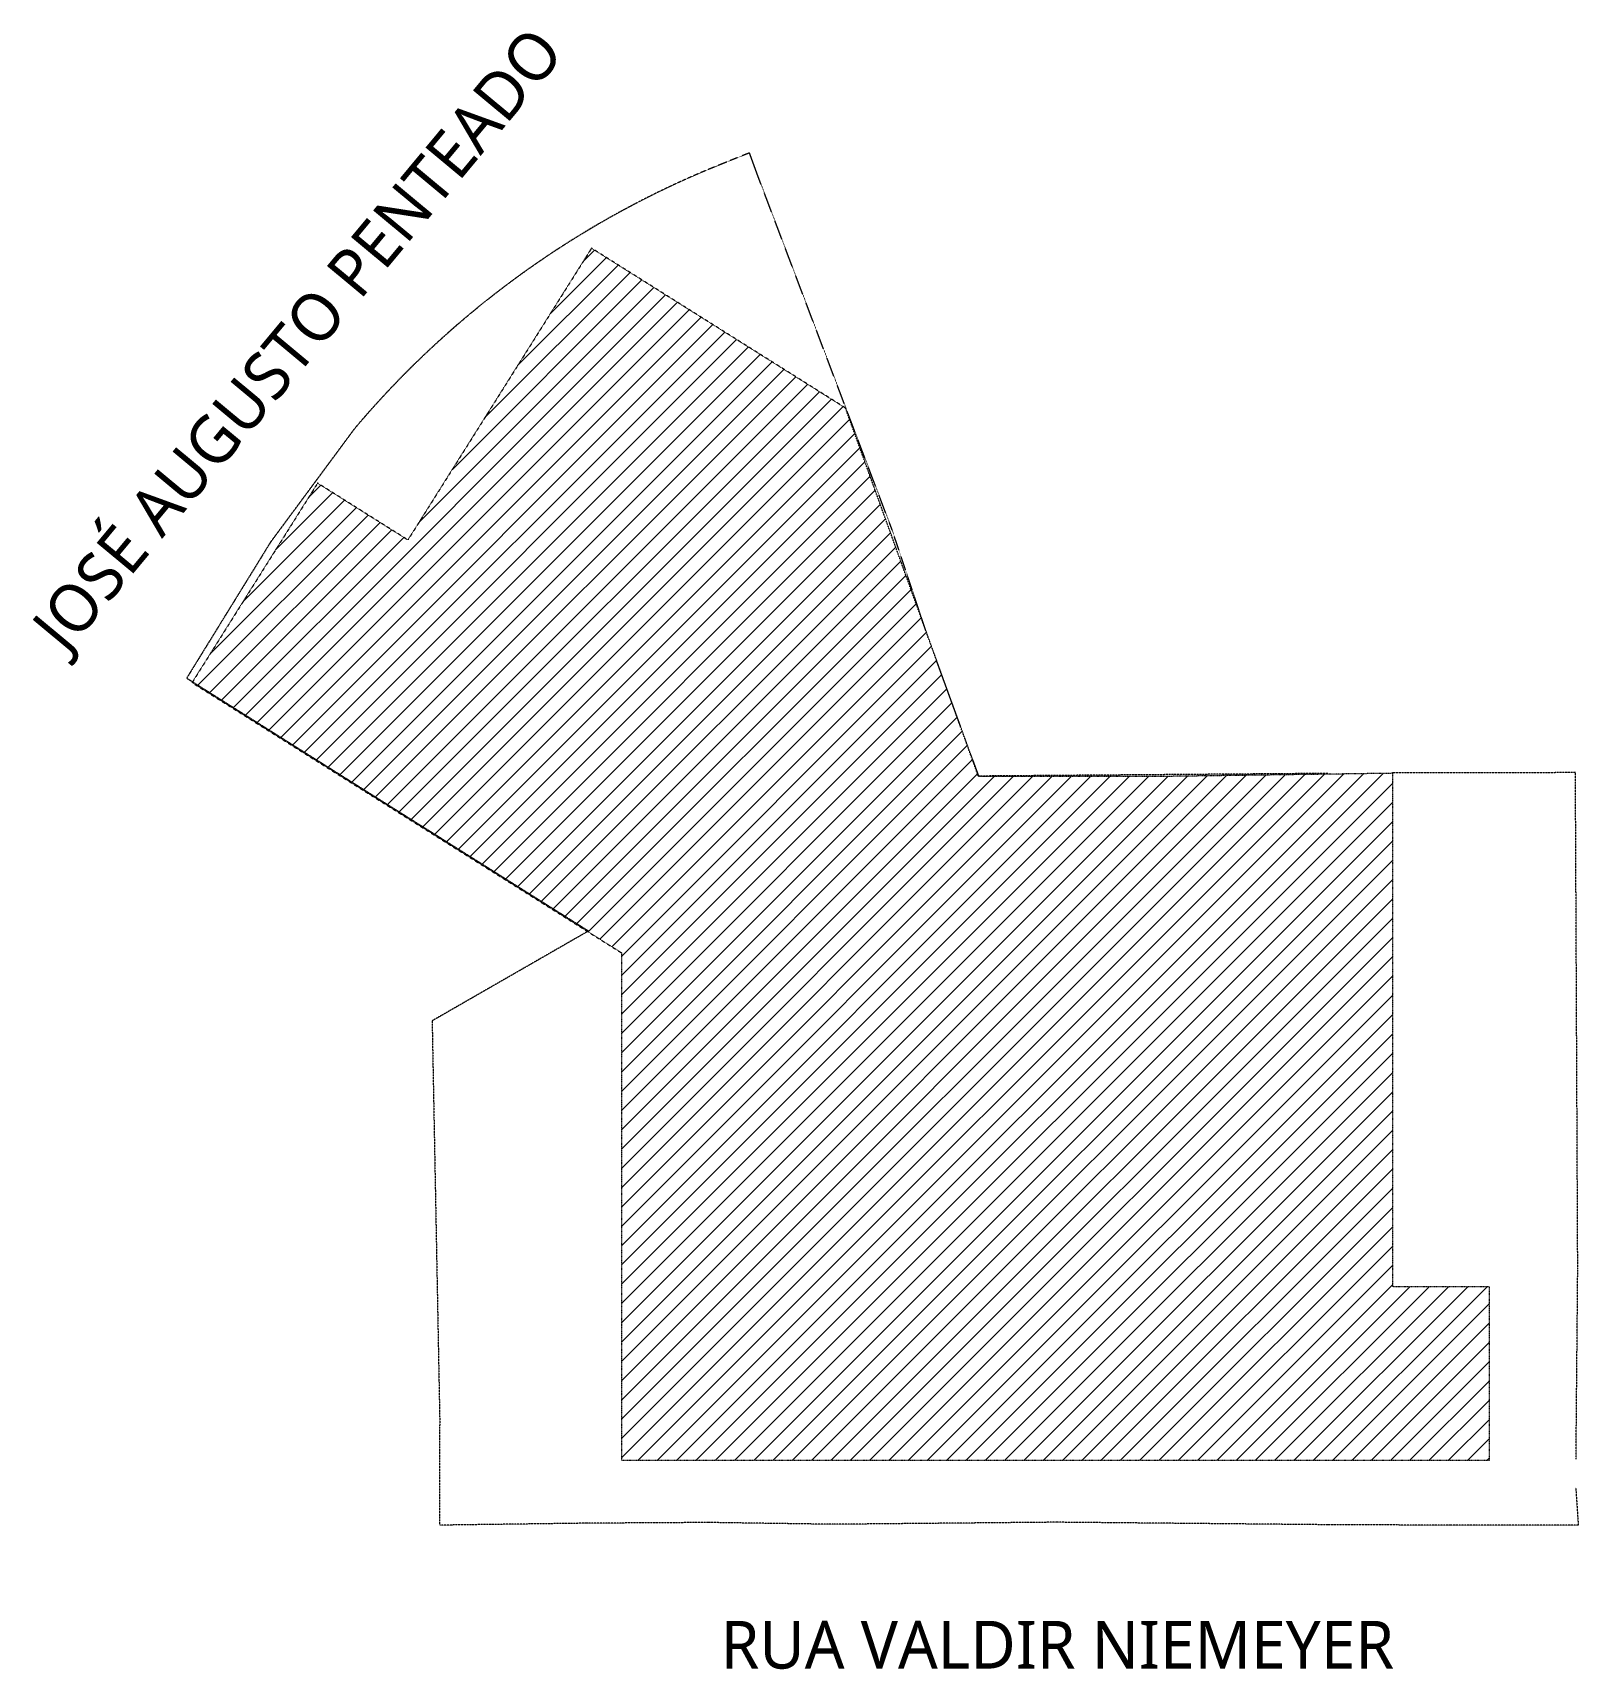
# Model space of a CAD drawing. Extents: x -2131 to 52870, y -3196 to 88043.
# Drawn here: x 26062 to 32293, y -3196 to 3403 of the extents above; entities that cross this region are included whole.
import ezdxf

# ---------------------------------------------------------------- set-up
doc = ezdxf.new("R2010")
doc.units = 0
doc.linetypes.add('Hidden', pattern=[0.714375, 0.47625, -0.238125])
doc.linetypes.add('Hidden 0_75', pattern=[0.15, 0.075, -0.075])
doc.layers.add('A-DETL', color=7, linetype='Continuous', lineweight=18, true_color=0x00a600)
doc.layers.add('A-DETL-GENF', color=7, linetype='Continuous', lineweight=18)
doc.layers.add('G-ANNO-TEXT', color=7, linetype='Continuous', lineweight=9)
doc.styles.add('Gadugi_B', font='gadugi.ttf', dxfattribs={"height": 192.5})

msp = doc.modelspace()

# ---------------------------------------------------------------- texts
at = {"layer": 'G-ANNO-TEXT', "insert": (26047.215, 1018.177), "char_height": 192.5, "width": 4254.95641, "attachment_point": 1, "rotation": 50.2500396, "style": 'Gadugi_B'}
msp.add_mtext('JOSÉ AUGUSTO PENTEADO', dxfattribs=at)
at = {"layer": 'G-ANNO-TEXT', "insert": (28835.358, -3000.668), "char_height": 192.5, "width": 3690.56841, "attachment_point": 1, "style": 'Gadugi_B'}
msp.add_mtext('RUA VALDIR NIEMEYER', dxfattribs=at)

# ---------------------------------------------------------------- hatches: boundary and pattern name
at = {"layer": 'A-DETL-GENF', "lineweight": 9, "true_color": 0x3a0df2}
h = msp.add_hatch(dxfattribs=at)
h.set_pattern_fill('FP_4', color=180, style=0, pattern_type=2)
h.set_pattern_definition([(45, (38945.856, 0), (-38.89087, 38.89087), [])])
h.paths.add_polyline_path([(31935.152, -2353.313), (31935.152, -1653.313), (31545.152, -1653.313), (31545.152, 416.687), (30565.245, 403.183), (29875.245, 403.183), (29338.801, 1889.328), (28314.742, 2533.846), (27574.345, 1357.447), (27210.424, 1586.491), (26704.398, 782.478), (28435.152, -306.816), (28435.152, -2353.313), (31878.697, -2353.313)], flags=0)

# ---------------------------------------------------------------- linework, layer by layer
at = {"layer": 'A-DETL', "color": 7, "linetype": 'Hidden', "lineweight": 9}
for p, q in [((28984.354, 2828.359), (28951.867, 2917.977)), ((29527.342, 1396.776), (28984.354, 2828.359)), ((27358.84, 1805.85), (27021.051, 1349.312)), ((29672.145, 962.883), (29527.342, 1396.776)), ((27021.051, 1349.312), (26682.651, 800.536)), ((29876.107, 405.491), (29672.145, 962.883)), ((26682.651, 800.536), (28302.703, -219.085)), ((31283.083, 416.225), (29876.107, 405.491)), ((31762.404, 418.468), (31542.404, 418.468)), ((32281.566, 419.415), (31762.404, 418.468)), ((32290.831, -1578.675), (32281.566, 419.415)), ((28293.944, -224.071), (27672.096, -581.571)), ((27672.096, -581.571), (27703.196, -2211.398)), ((32283.923, -2348.267), (32290.831, -1578.675)), ((27703.476, -2614.865), (27703.476, -2211.398)), ((32282.888, -2463.677), (32292.936, -2614.865)), ((28292.139, -2607.007), (27703.476, -2614.865)), ((28786.895, -2604.171), (28292.139, -2607.007)), ((29287.114, -2611.391), (28786.895, -2604.171)), ((30187.519, -2603.072), (29287.114, -2611.391)), ((31285.863, -2613.214), (30187.519, -2603.072)), ((31778.218, -2614.865), (31285.863, -2613.214)), ((32292.936, -2614.865), (31778.218, -2614.865))]:
    msp.add_line(p, q, dxfattribs=at)
at = {"layer": 'A-DETL', "color": 7, "linetype": 'Hidden 0_75', "lineweight": 9}
for p, q in [((28314.742, 2533.846), (27574.345, 1357.447)), ((29338.801, 1889.328), (28314.742, 2533.846)), ((29875.245, 403.183), (29338.801, 1889.328)), ((27210.424, 1586.491), (26704.398, 782.478)), ((27574.345, 1357.447), (27210.424, 1586.491)), ((26704.398, 782.478), (28435.152, -306.816)), ((30565.245, 403.183), (29875.245, 403.183)), ((31545.152, 416.687), (30565.245, 403.183)), ((31545.152, -1653.313), (31545.152, 416.687)), ((28435.152, -306.816), (28435.152, -2353.313)), ((31935.152, -1653.313), (31545.152, -1653.313)), ((31935.152, -2353.313), (31935.152, -1653.313)), ((28435.152, -2353.313), (31935.152, -2353.313))]:
    msp.add_line(p, q, dxfattribs=at)
at = {"layer": 'A-DETL', "color": 7, "linetype": 'Hidden', "lineweight": 9}
for centre, radius, start, end in [((30241.043, -445.957), 3602.503, 110.9685678, 112.5820029), ((30233.351, -621.224), 3762.114, 111.4487477, 139.8241406)]:
    msp.add_arc(centre, radius, start, end, dxfattribs=at)

msp.set_redraw_order([(e.dxf.handle, doc.entitydb.next_handle()) for e in msp.query("TEXT MTEXT ATTDEF DIMENSION ARC_DIMENSION")])  # texts and dimensions are drawn at this point

doc.saveas('drawing.dxf')
